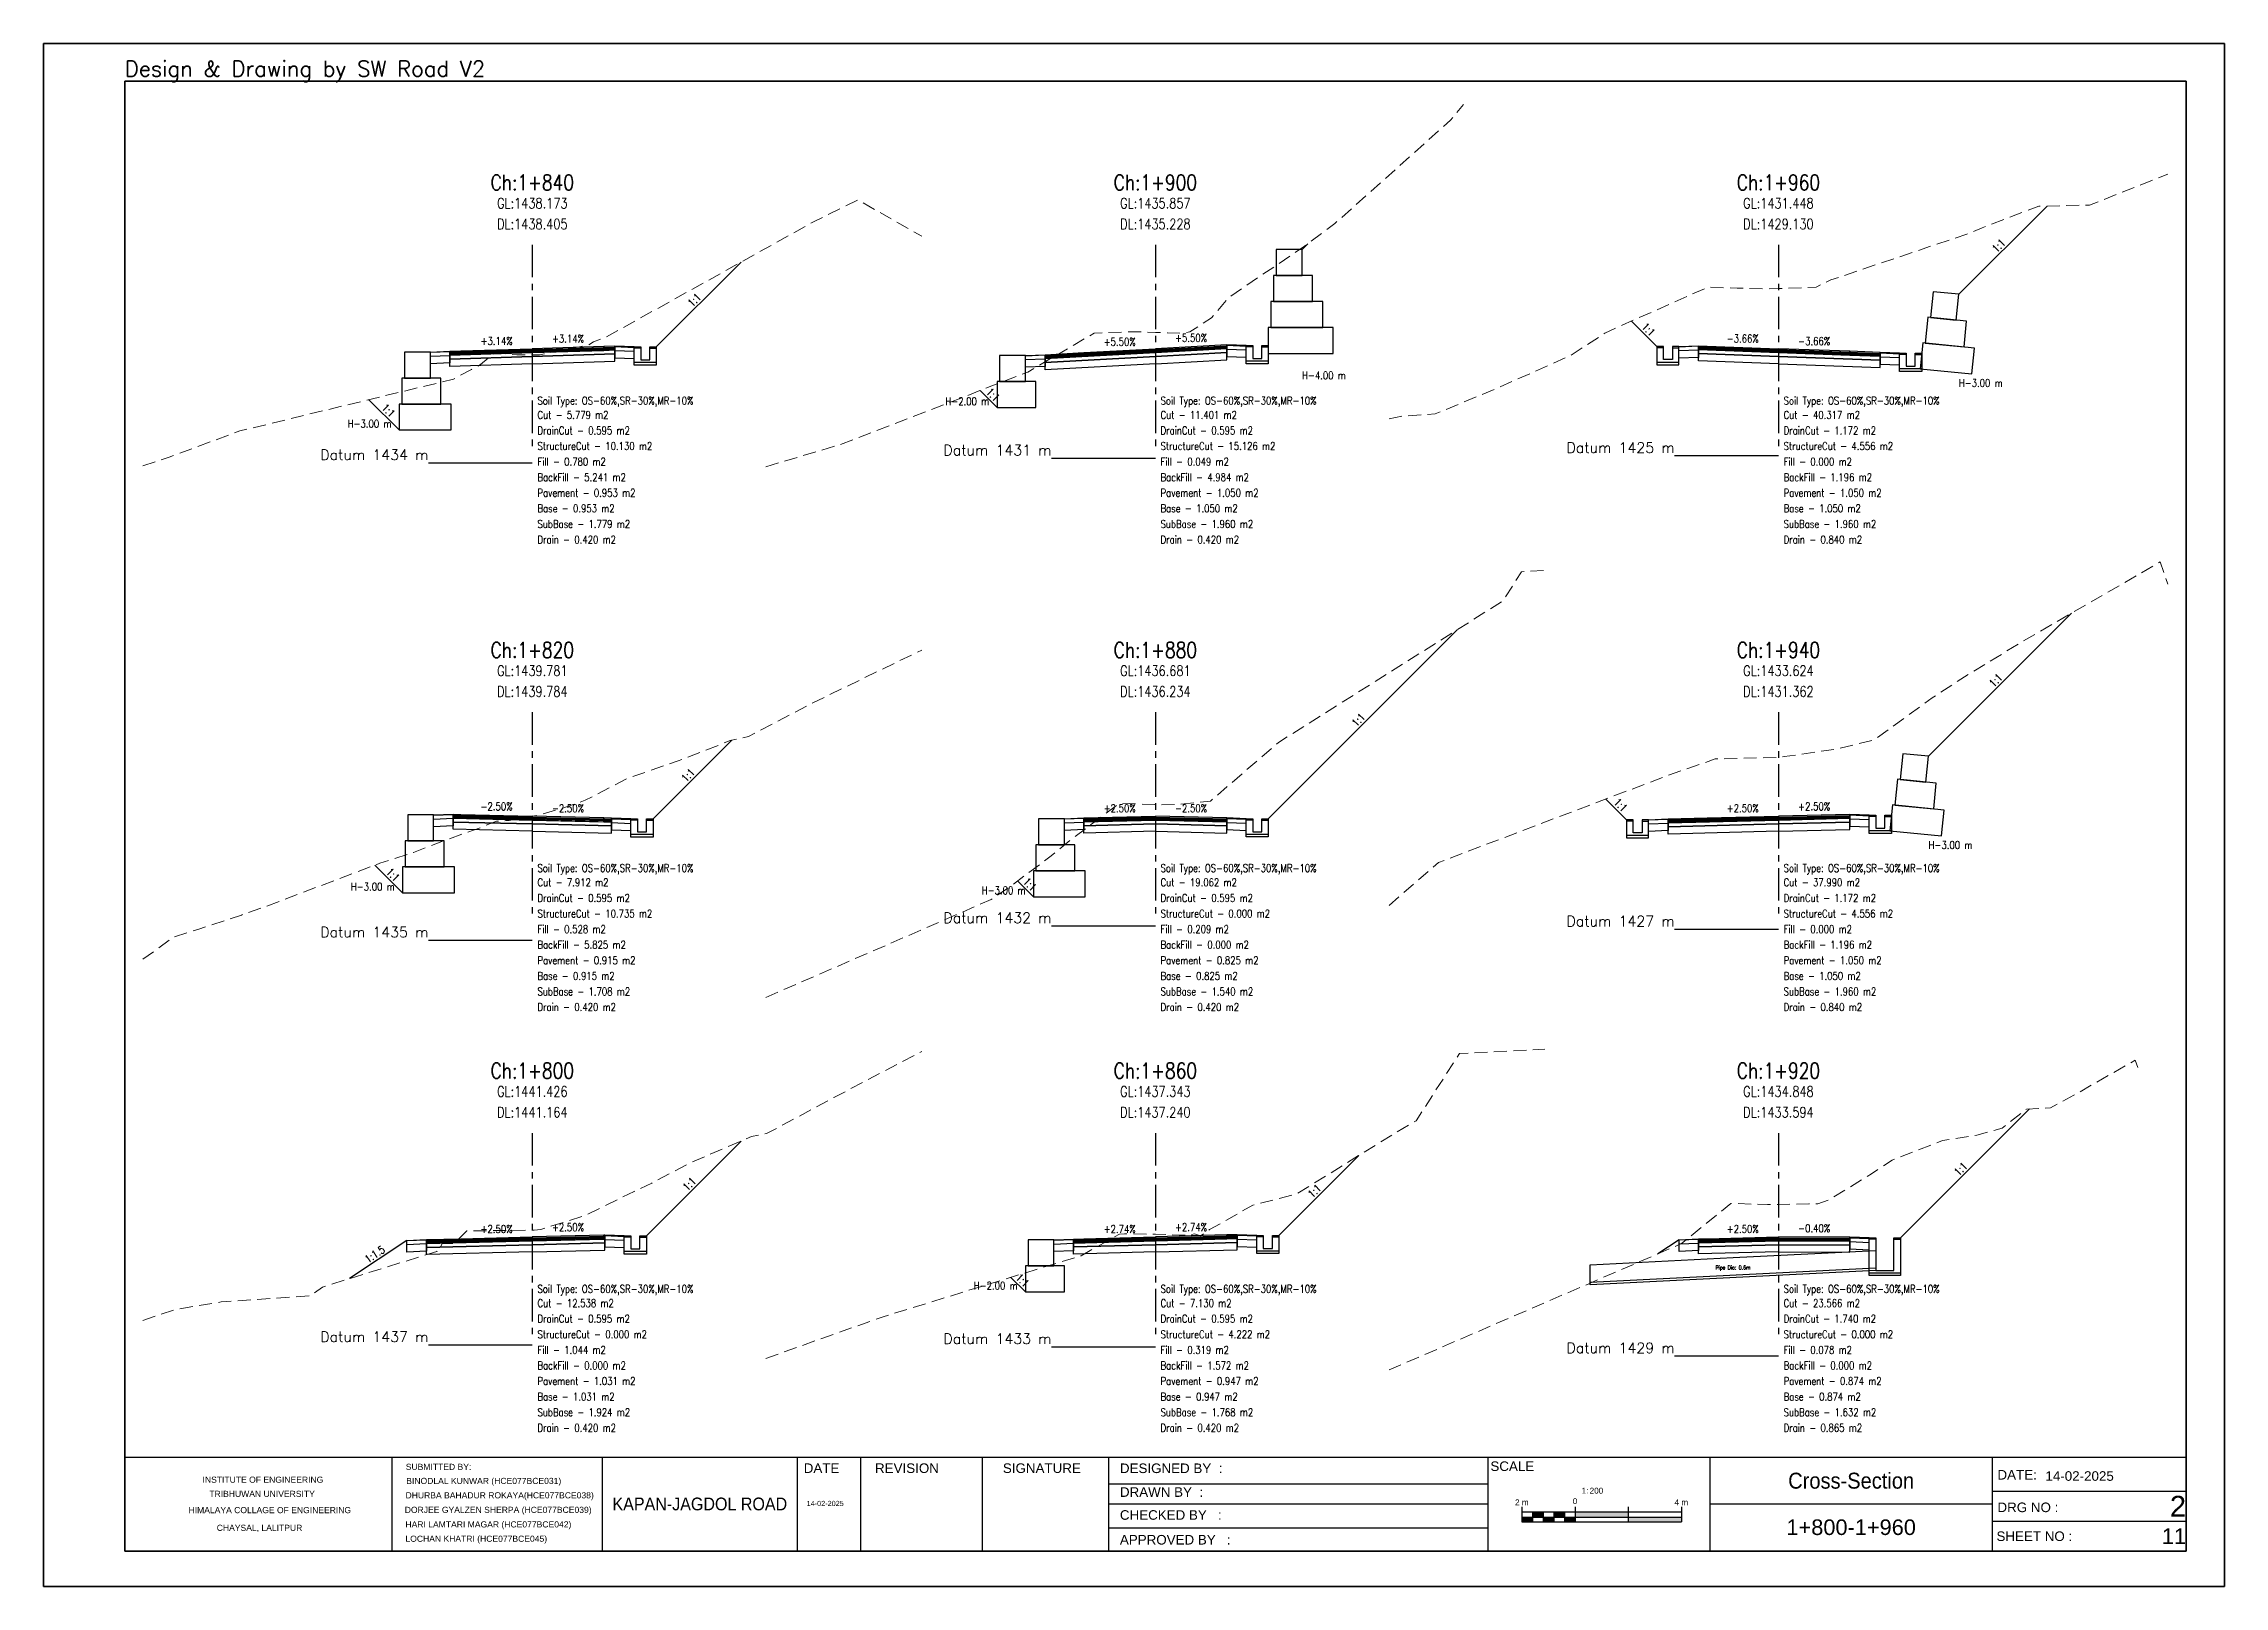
# Model space of a CAD drawing. Extents: x -19 to 1577, y -12 to 48.
# Drawn here: x 1061.2 to 1145.2, y -11.7 to 47.7 of the extents above; entities that cross this region are included whole.
import ezdxf
from ezdxf.enums import TextEntityAlignment as Align

# ---------------------------------------------------------------- set-up
doc = ezdxf.new("R2010")
doc.units = 0
doc.header["$MEASUREMENT"] = 0
doc.linetypes.add('Center', pattern=[2, 1.25, -0.25, 0.25, -0.25])
doc.linetypes.add('Dashed', pattern=[0.75, 0.5, -0.25])
for name, color, linetype in [('BackFill-Area', 7, 'Continuous'), ('Base', 6, 'Continuous'), ('Base-Area', 7, 'Continuous'), ('Cut-Area', 7, 'Continuous'), ('CutFillLine', 4, 'Continuous'), ('Drain', 3, 'Continuous'), ('Drain-Area', 7, 'Continuous'), ('DrainCut-Area', 7, 'Continuous'), ('ExtraWideningLayers', 7, 'Continuous'), ('Fill-Area', 7, 'Continuous'), ('Frame', 7, 'Continuous'), ('GabionBreastWall', 6, 'Continuous'), ('GabionRetainingWall', 140, 'Continuous'), ('Height', 7, 'Continuous'), ('L_CF_Slope', 7, 'Continuous'), ('L_Slope', 7, 'Continuous'), ('Pavement-Area', 7, 'Continuous'), ('PavementLayers', 1, 'Continuous'), ('PipeCulvert', 6, 'Continuous'), ('R_CF_Slope', 7, 'Continuous'), ('R_Slope', 7, 'Continuous'), ('Shoulder', 2, 'Continuous'), ('Soil Type', 7, 'Continuous'), ('StructureCut-Area', 7, 'Continuous'), ('SubBase', 7, 'Continuous'), ('SubBase-Area', 7, 'Continuous')]:
    doc.layers.add(name, color=color, linetype=linetype)
for name, color, linetype, lineweight in [('CenterLine', 5, 'Center', 25), ('ChainageTxt', 7, 'Continuous', 25), ('DatumLabel', 1, 'Continuous', 25), ('DLTxt', 1, 'Continuous', 25), ('GL', 104, 'Dashed', 18), ('GLTxt', 3, 'Continuous', 25)]:
    doc.layers.add(name, color=color, linetype=linetype, lineweight=lineweight)
doc.styles.add('ARIAL', font='arial.ttf')
doc.styles.get("Standard").update_dxf_attribs({"font": 'simplex.shx'})

msp = doc.modelspace()

# ---------------------------------------------------------------- texts
msp.add_text('Design & Drawing by SW Road V2', height=0.6).set_placement((1064.3, 46.3), align=Align.BOTTOM_LEFT)
at = {"layer": 'BackFill-Area', "width": 0.8}
for s, p in [('BackFill - 5.241 m2', (1080.2, 31.2)), ('BackFill - 4.984 m2', (1104.2, 31.2)), ('BackFill - 1.196 m2', (1128.2, 31.2)), ('BackFill - 5.825 m2', (1080.2, 13.2)), ('BackFill - 0.000 m2', (1104.2, 13.2)), ('BackFill - 1.196 m2', (1128.2, 13.2)), ('BackFill - 0.000 m2', (1080.2, -3)), ('BackFill - 1.572 m2', (1104.2, -3)), ('BackFill - 0.000 m2', (1128.2, -3))]:
    msp.add_text(s, height=0.3, dxfattribs=at).set_placement(p, align=Align.TOP_LEFT)
at = {"layer": 'Base-Area', "width": 0.8}
for s, p in [('Base - 0.953 m2', (1080.2, 30)), ('Base - 1.050 m2', (1104.2, 30)), ('Base - 1.050 m2', (1128.2, 30)), ('Base - 0.915 m2', (1080.2, 12)), ('Base - 0.825 m2', (1104.2, 12)), ('Base - 1.050 m2', (1128.2, 12)), ('Base - 1.031 m2', (1080.2, -4.2)), ('Base - 0.947 m2', (1104.2, -4.2)), ('Base - 0.874 m2', (1128.2, -4.2))]:
    msp.add_text(s, height=0.3, dxfattribs=at).set_placement(p, align=Align.TOP_LEFT)
at = {"layer": 'ChainageTxt', "width": 0.8}
for s, p in [('Ch:1+840', (1080, 42.4)), ('Ch:1+900', (1104, 42.4)), ('Ch:1+960', (1128, 42.4)), ('Ch:1+820', (1080, 24.4)), ('Ch:1+880', (1104, 24.4)), ('Ch:1+940', (1128, 24.4)), ('Ch:1+800', (1080, 8.2)), ('Ch:1+860', (1104, 8.2)), ('Ch:1+920', (1128, 8.2))]:
    msp.add_text(s, height=0.6, dxfattribs=at).set_placement(p, align=Align.MIDDLE_CENTER)
at = {"layer": 'Cut-Area', "width": 0.8}
for s, p in [('Cut - 5.779 m2', (1080.2, 33.6)), ('Cut - 11.401 m2', (1104.2, 33.6)), ('Cut - 40.317 m2', (1128.2, 33.6)), ('Cut - 7.912 m2', (1080.2, 15.6)), ('Cut - 19.062 m2', (1104.2, 15.6)), ('Cut - 37.990 m2', (1128.2, 15.6)), ('Cut - 12.538 m2', (1080.2, -0.6)), ('Cut - 7.130 m2', (1104.2, -0.6)), ('Cut - 23.566 m2', (1128.2, -0.6))]:
    msp.add_text(s, height=0.3, dxfattribs=at).set_placement(p, align=Align.TOP_LEFT)
at = {"layer": 'DatumLabel'}
for s, p in [('Datum 1434 m', (1076, 31.595)), ('Datum 1431 m', (1100, 31.772)), ('Datum 1425 m', (1124, 31.87)), ('Datum 1432 m', (1100, 13.766)), ('Datum 1435 m', (1076, 13.216)), ('Datum 1427 m', (1124, 13.638)), ('Datum 1437 m', (1076, -2.364)), ('Datum 1433 m', (1100, -2.44)), ('Datum 1429 m', (1124, -2.794))]:
    msp.add_text(s, height=0.4, dxfattribs=at).set_placement(p, align=Align.BOTTOM_RIGHT)
at = {"layer": 'DLTxt', "width": 0.8}
for s, p in [('DL:1438.405', (1080, 40.8)), ('DL:1435.228', (1104, 40.8)), ('DL:1429.130', (1128, 40.8)), ('DL:1439.784', (1080, 22.8)), ('DL:1436.234', (1104, 22.8)), ('DL:1431.362', (1128, 22.8)), ('DL:1441.164', (1080, 6.6)), ('DL:1437.240', (1104, 6.6)), ('DL:1433.594', (1128, 6.6))]:
    msp.add_text(s, height=0.4, dxfattribs=at).set_placement(p, align=Align.MIDDLE_CENTER)
at = {"layer": 'Drain-Area', "width": 0.8}
for s, p in [('Drain - 0.420 m2', (1080.2, 28.8)), ('Drain - 0.420 m2', (1104.2, 28.8)), ('Drain - 0.840 m2', (1128.2, 28.8)), ('Drain - 0.420 m2', (1080.2, 10.8)), ('Drain - 0.420 m2', (1104.2, 10.8)), ('Drain - 0.840 m2', (1128.2, 10.8)), ('Drain - 0.420 m2', (1080.2, -5.4)), ('Drain - 0.420 m2', (1104.2, -5.4)), ('Drain - 0.865 m2', (1128.2, -5.4))]:
    msp.add_text(s, height=0.3, dxfattribs=at).set_placement(p, align=Align.TOP_LEFT)
at = {"layer": 'DrainCut-Area', "width": 0.8}
for s, p in [('DrainCut - 0.595 m2', (1080.2, 33)), ('DrainCut - 0.595 m2', (1104.2, 33)), ('DrainCut - 1.172 m2', (1128.2, 33)), ('DrainCut - 0.595 m2', (1080.2, 15)), ('DrainCut - 0.595 m2', (1104.2, 15)), ('DrainCut - 1.172 m2', (1128.2, 15)), ('DrainCut - 0.595 m2', (1080.2, -1.2)), ('DrainCut - 0.595 m2', (1104.2, -1.2)), ('DrainCut - 1.740 m2', (1128.2, -1.2))]:
    msp.add_text(s, height=0.3, dxfattribs=at).set_placement(p, align=Align.TOP_LEFT)
at = {"layer": 'Fill-Area', "width": 0.8}
for s, p in [('Fill - 0.780 m2', (1080.2, 31.8)), ('Fill - 0.049 m2', (1104.2, 31.8)), ('Fill - 0.000 m2', (1128.2, 31.8)), ('Fill - 0.528 m2', (1080.2, 13.8)), ('Fill - 0.209 m2', (1104.2, 13.8)), ('Fill - 0.000 m2', (1128.2, 13.8)), ('Fill - 1.044 m2', (1080.2, -2.4)), ('Fill - 0.319 m2', (1104.2, -2.4)), ('Fill - 0.078 m2', (1128.2, -2.4))]:
    msp.add_text(s, height=0.3, dxfattribs=at).set_placement(p, align=Align.TOP_LEFT)
at = {"layer": 'GLTxt', "width": 0.8}
for s, p in [('GL:1438.173', (1080, 41.6)), ('GL:1435.857', (1104, 41.6)), ('GL:1431.448', (1128, 41.6)), ('GL:1439.781', (1080, 23.6)), ('GL:1436.681', (1104, 23.6)), ('GL:1433.624', (1128, 23.6)), ('GL:1441.426', (1080, 7.4)), ('GL:1437.343', (1104, 7.4)), ('GL:1434.848', (1128, 7.4))]:
    msp.add_text(s, height=0.4, dxfattribs=at).set_placement(p, align=Align.MIDDLE_CENTER)
at = {"layer": 'Height', "width": 0.8}
for s, p in [('H-4.00 m', (1109.65, 35.121)), ('H-3.00 m', (1134.95, 34.827)), ('H-3.00 m', (1133.783, 17.039))]:
    msp.add_text(s, height=0.3, dxfattribs=at).set_placement(p, align=Align.TOP_LEFT)
for s, p in [('H-2.00 m', (1097.6, 33.736)), ('H-3.00 m', (1074.574, 32.87)), ('H-3.00 m', (1074.7, 15.046)), ('H-3.00 m', (1099, 14.901)), ('H-2.00 m', (1098.694, -0.317))]:
    msp.add_text(s, height=0.3, dxfattribs=at).set_placement(p, align=Align.BOTTOM_RIGHT)
at = {"layer": 'L_CF_Slope', "width": 0.8}
for s, rotation, p in [('1:1', 315, (1122.827, 36.572)), ('1:1', 315, (1074.29, 33.454)), ('1:1', 315, (1097.574, 34.062)), ('1:1', 315, (1121.751, 18.263)), ('1:1', 315, (1074.467, 15.579)), ('1:1', 315, (1098.997, 15.205)), ('1:1.5', 33.69007, (1074.067, 0.932)), ('1:1', 315, (1098.714, -0.037))]:
    msp.add_text(s, height=0.3, rotation=rotation, dxfattribs=at).set_placement(p, align=Align.BOTTOM_CENTER)
at = {"layer": 'L_Slope', "width": 0.8}
for s, p in [('+3.14%', (1078.625, 36.057)), ('+5.50%', (1102.625, 36.024)), ('-3.66%', (1126.625, 36.15)), ('-2.50%', (1078.625, 18.134)), ('+2.50%', (1102.625, 18.066)), ('+2.50%', (1126.625, 18.066)), ('+2.50%', (1078.625, 1.866)), ('+2.74%', (1102.625, 1.862)), ('+2.50%', (1126.625, 1.866))]:
    msp.add_text(s, height=0.3, dxfattribs=at).set_placement(p, align=Align.BOTTOM_CENTER)
at = {"layer": 'Pavement-Area', "width": 0.8}
for s, p in [('Pavement - 0.953 m2', (1080.2, 30.6)), ('Pavement - 1.050 m2', (1104.2, 30.6)), ('Pavement - 1.050 m2', (1128.2, 30.6)), ('Pavement - 0.915 m2', (1080.2, 12.6)), ('Pavement - 0.825 m2', (1104.2, 12.6)), ('Pavement - 1.050 m2', (1128.2, 12.6)), ('Pavement - 1.031 m2', (1080.2, -3.6)), ('Pavement - 0.947 m2', (1104.2, -3.6)), ('Pavement - 0.874 m2', (1128.2, -3.6))]:
    msp.add_text(s, height=0.3, dxfattribs=at).set_placement(p, align=Align.TOP_LEFT)
at = {"layer": 'PipeCulvert', "width": 0.8}
msp.add_text('Pipe Dia: 0.6m', height=0.15, dxfattribs=at).set_placement((1126.25, 0.619), align=Align.MIDDLE_CENTER)
at = {"layer": 'R_CF_Slope', "width": 0.8}
for p in [(1136.649, 39.795), (1086.41, 37.704), (1136.538, 23.063), (1111.99, 21.541), (1086.165, 19.409), (1135.186, 4.245), (1086.218, 3.665), (1110.297, 3.397)]:
    msp.add_text('1:1', height=0.3, rotation=45, dxfattribs=at).set_placement(p, align=Align.BOTTOM_CENTER)
at = {"layer": 'R_Slope', "width": 0.8}
for s, p in [('+3.14%', (1081.375, 36.143)), ('+5.50%', (1105.375, 36.176)), ('-3.66%', (1129.375, 36.05)), ('+2.50%', (1129.375, 18.134)), ('-2.50%', (1081.375, 18.066)), ('-2.50%', (1105.375, 18.066)), ('+2.50%', (1081.375, 1.934)), ('+2.74%', (1105.375, 1.938)), ('-0.40%', (1129.375, 1.894))]:
    msp.add_text(s, height=0.3, dxfattribs=at).set_placement(p, align=Align.BOTTOM_CENTER)
at = {"layer": 'Soil Type', "width": 0.8}
for p in [(1080.2, 34), (1104.2, 34), (1128.2, 34), (1080.2, 16), (1104.2, 16), (1128.2, 16), (1080.2, -0.2), (1104.2, -0.2), (1128.2, -0.2)]:
    msp.add_text('Soil Type: OS-60%,SR-30%,MR-10%', height=0.3, dxfattribs=at).set_placement(p, align=Align.MIDDLE_LEFT)
at = {"layer": 'StructureCut-Area', "width": 0.8}
for s, p in [('StructureCut - 10.130 m2', (1080.2, 32.4)), ('StructureCut - 15.126 m2', (1104.2, 32.4)), ('StructureCut - 4.556 m2', (1128.2, 32.4)), ('StructureCut - 10.735 m2', (1080.2, 14.4)), ('StructureCut - 0.000 m2', (1104.2, 14.4)), ('StructureCut - 4.556 m2', (1128.2, 14.4)), ('StructureCut - 0.000 m2', (1080.2, -1.8)), ('StructureCut - 4.222 m2', (1104.2, -1.8)), ('StructureCut - 0.000 m2', (1128.2, -1.8))]:
    msp.add_text(s, height=0.3, dxfattribs=at).set_placement(p, align=Align.TOP_LEFT)
at = {"layer": 'SubBase-Area', "width": 0.8}
for s, p in [('SubBase - 1.779 m2', (1080.2, 29.4)), ('SubBase - 1.960 m2', (1104.2, 29.4)), ('SubBase - 1.960 m2', (1128.2, 29.4)), ('SubBase - 1.708 m2', (1080.2, 11.4)), ('SubBase - 1.540 m2', (1104.2, 11.4)), ('SubBase - 1.960 m2', (1128.2, 11.4)), ('SubBase - 1.924 m2', (1080.2, -4.8)), ('SubBase - 1.768 m2', (1104.2, -4.8)), ('SubBase - 1.632 m2', (1128.2, -4.8))]:
    msp.add_text(s, height=0.3, dxfattribs=at).set_placement(p, align=Align.TOP_LEFT)

# ---------------------------------------------------------------- blocks, each defined once
blk = doc.blocks.new('SheetA3-1')
at = {"layer": 'Frame', "color": 6, "linetype": 'Continuous', "lineweight": 35}
for p, q in [((397, 0), (0, 0)), ((0, 0), (0, -283)), ((397, -283), (397, 0)), ((0, -283), (397, -283))]:
    blk.add_line(p, q, dxfattribs=at)
at = {"layer": 'Frame', "linetype": 'Continuous', "lineweight": 30}
for p, q in [((397, -264.94), (0, -264.94)), ((51.51, -282.86), (51.51, -264.94)), ((91.94, -264.94), (91.94, -282.86)), ((129.6, -282.86), (129.6, -264.94)), ((141.75, -282.86), (141.75, -264.94)), ((165.2, -282.86), (165.2, -264.94)), ((189.51, -282.86), (189.51, -264.94)), ((262.53, -264.94), (262.53, -282.86)), ((305.32, -282.86), (305.32, -264.94)), ((359.69, -264.94), (359.69, -282.86)), ((189.51, -270.06), (262.53, -270.06)), ((359.69, -271.47), (397, -271.47)), ((189.51, -273.9), (262.53, -273.9)), ((305.32, -273.9), (359.69, -273.9)), ((189.51, -278.48), (262.53, -278.48)), ((359.69, -277.21), (397, -277.21))]:
    blk.add_line(p, q, dxfattribs=at)
at = {"layer": 'Frame', "color": 7, "linetype": 'Continuous'}
for p, q in [((269.08, -274.49), (269.08, -277.35)), ((299.8, -275.51), (269.08, -275.51)), ((269.08, -276.43), (299.8, -276.43)), ((271.13, -275.51), (271.13, -277.35)), ((273.18, -275.51), (273.18, -277.35)), ((275.23, -275.51), (275.23, -277.35)), ((277.28, -275.51), (277.28, -277.35)), ((279.32, -274.49), (279.32, -277.35)), ((289.56, -274.49), (289.56, -277.35)), ((299.8, -274.49), (299.8, -277.35)), ((269.08, -277.35), (299.8, -277.35))]:
    blk.add_line(p, q, dxfattribs=at)
at = {"layer": 'Frame', "color": 6, "linetype": 'Continuous', "lineweight": 35}
blk.add_lwpolyline([(-15.62, -289.77), (404.38, -289.77), (404.38, 7.23), (-15.62, 7.23)], close=True, dxfattribs=at)
at = {"layer": 'Frame', "color": 7, "linetype": 'Continuous'}
for points in [[(269.08, -276.43), (269.08, -277.35), (271.13, -276.43), (271.13, -277.35)], [(271.13, -275.51), (271.13, -276.43), (273.18, -275.51), (273.18, -276.43)], [(273.18, -276.43), (273.18, -277.35), (275.23, -276.43), (275.23, -277.35)], [(275.23, -276.43), (275.23, -275.51), (277.28, -276.43), (277.28, -275.51)], [(277.28, -276.43), (277.28, -277.35), (279.32, -276.43), (279.32, -277.35)], [(279.32, -276.43), (279.32, -275.51), (289.56, -276.43), (289.56, -275.51)], [(289.56, -276.43), (289.56, -277.35), (299.8, -276.43), (299.8, -277.35)]]:
    blk.add_solid(points, dxfattribs=at)
at = {"color": 1, "style": 'ARIAL'}
for tag, height, p in [('DWGNUM', 4, (397, -274.34)), ('SHEETNUM', 3, (397, -280.11))]:
    blk.add_attdef(tag, text='', height=height, dxfattribs=at).set_placement(p, align=Align.MIDDLE_RIGHT)
at = {"style": 'ARIAL'}
blk.add_attdef('CHRANGE', text='', height=3, dxfattribs=at).set_placement((332.51, -278.38), align=Align.MIDDLE_CENTER)
at = {"layer": 'Frame', "linetype": 'Continuous', "style": 'ARIAL'}
for s, height, p in [('INSTITUTE OF ENGINEERING', 1.1795, (26.62, -269.82)), ('SCALE ', 1.843, (267.6, -267.56))]:
    blk.add_text(s, height=height, dxfattribs=at).set_placement(p, align=Align.CENTER)
for s, height, p in [('SUBMITTED BY:', 1.1795, (54.13, -267.35)), ('DATE', 1.843, (130.78, -267.94)), ('REVISION', 1.843, (144.51, -267.94)), ('SIGNATURE', 1.843, (169.13, -267.94)), ('DESIGNED BY  :', 1.8429, (191.67, -267.96)), ('DHURBA BAHADUR ROKAYA(HCE077BCE038)', 1.1795, (54.09, -272.83)), ('BINODLAL KUNWAR (HCE077BCE031)', 1.1795, (54.23, -270.06)), ('DRAWN BY  :', 1.8429, (191.67, -272.54)), ('DORJEE GYALZEN SHERPA (HCE077BCE039)', 1.1795, (53.94, -275.63)), ('HARI LAMTARI MAGAR (HCE077BCE042)', 1.1795, (54.07, -278.43)), ('14-02-2025', 1, (131.34, -274.31)), ('CHECKED BY   :', 1.8429, (191.67, -276.95)), ('LOCHAN KHATRI (HCE077BCE045)', 1.1795, (54.07, -281.19)), ('APPROVED BY   :', 1.8429, (191.67, -281.72))]:
    blk.add_text(s, height=height, dxfattribs=at).set_placement(p)
at = {"layer": 'Frame', "color": 7, "linetype": 'Continuous', "style": 'ARIAL'}
for s, height, p in [('DATE:', 1.843, (360.68, -269.21)), ('14-02-2025', 1.843, (369.92, -269.45)), ('DRG NO : ', 1.843, (360.68, -275.48)), ('SHEET NO : ', 1.8429, (360.49, -281.04))]:
    blk.add_text(s, height=height, dxfattribs=at).set_placement(p)
at = {"layer": 'Frame', "linetype": 'Continuous', "style": 'ARIAL'}
for s, p in [('TRIBHUWAN UNIVERSITY', (26.46, -271.96)), ('HIMALAYA COLLAGE OF ENGINEERING', (27.95, -275.09)), ('CHAYSAL, LALITPUR', (25.97, -278.6))]:
    blk.add_text(s, height=1.1795, dxfattribs=at).set_placement(p, align=Align.MIDDLE)
at = {"layer": 'Frame', "color": 7, "linetype": 'Continuous', "style": 'ARIAL'}
for s, height, p in [('0', 1.13, (279.32, -273.93)), ('1: ', 1.126, (281.48, -271.89))]:
    blk.add_text(s, height=height, dxfattribs=at).set_placement(p, align=Align.CENTER)
at = {"layer": 'Frame', "linetype": 'Continuous', "lineweight": 30, "style": 'ARIAL', "width": 0.9}
for tag, height, p in [('DWGNAME', 3.07, (332.51, -269.42)), ('KAPAN-JAGDOLROAD', 2.46, (110.77, -273.9))]:
    blk.add_attdef(tag, text='', height=height, dxfattribs=at).set_placement(p, align=Align.MIDDLE_CENTER)
at = {"layer": 'Frame', "color": 7, "linetype": 'Continuous', "style": 'ARIAL'}
blk.add_attdef('HSCALE', (282.14, -271.91), '', height=1.13, dxfattribs=at)
for tag, p in [('V1', (269.08, -274.49)), ('V2', (299.8, -274.49))]:
    blk.add_attdef(tag, text='', height=1.13, dxfattribs=at).set_placement(p, align=Align.BOTTOM_CENTER)

# ---------------------------------------------------------------- linework, layer by layer
at = {"layer": 'Base'}
for points in [[(1080, 35.85), (1080, 35.7), (1076.824, 35.6), (1076.824, 35.6), (1076.824, 35.75), (1080, 35.85)], [(1080, 35.85), (1080, 35.7), (1083.176, 35.8), (1083.176, 35.8), (1083.176, 35.95), (1080, 35.85)], [(1104, 35.85), (1104, 35.7), (1099.75, 35.466), (1099.75, 35.466), (1099.75, 35.616), (1104, 35.85)], [(1104, 35.85), (1104, 35.7), (1106.75, 35.851), (1106.75, 35.851), (1106.75, 36.001), (1104, 35.85)], [(1128, 35.85), (1128, 35.7), (1124.917, 35.813), (1124.917, 35.813), (1124.917, 35.963), (1128, 35.85)], [(1128, 35.85), (1128, 35.7), (1131.917, 35.557), (1131.917, 35.557), (1131.917, 35.707), (1128, 35.85)], [(1080, 17.85), (1080, 17.7), (1076.95, 17.776), (1076.95, 17.776), (1076.95, 17.926), (1080, 17.85)], [(1080, 17.85), (1080, 17.7), (1083.05, 17.624), (1083.05, 17.624), (1083.05, 17.774), (1080, 17.85)], [(1104, 17.85), (1104, 17.7), (1101.25, 17.631), (1101.25, 17.631), (1101.25, 17.781), (1104, 17.85)], [(1104, 17.85), (1104, 17.7), (1106.75, 17.631), (1106.75, 17.631), (1106.75, 17.781), (1104, 17.85)], [(1128, 17.85), (1128, 17.7), (1123.75, 17.594), (1123.75, 17.594), (1123.75, 17.744), (1128, 17.85)], [(1128, 17.85), (1128, 17.7), (1130.75, 17.769), (1130.75, 17.769), (1130.75, 17.919), (1128, 17.85)], [(1080, 1.65), (1080, 1.5), (1082.793, 1.57), (1082.793, 1.57), (1082.793, 1.72), (1080, 1.65)], [(1104, 1.65), (1104, 1.5), (1107.156, 1.587), (1107.156, 1.587), (1107.156, 1.737), (1104, 1.65)], [(1080, 1.65), (1080, 1.5), (1075.921, 1.398), (1075.921, 1.398), (1075.921, 1.548), (1080, 1.65)], [(1104, 1.65), (1104, 1.5), (1100.844, 1.413), (1100.844, 1.413), (1100.844, 1.563), (1104, 1.65)], [(1128, 1.65), (1128, 1.5), (1124.921, 1.423), (1124.921, 1.423), (1124.921, 1.573), (1128, 1.65)], [(1128, 1.65), (1128, 1.5), (1130.75, 1.489), (1130.75, 1.489), (1130.75, 1.639), (1128, 1.65)]]:
    msp.add_lwpolyline(points, dxfattribs=at)
at = {"layer": 'CenterLine'}
for p, q in [((1080, 40), (1080, 32)), ((1104, 40), (1104, 32)), ((1128, 40), (1128, 32)), ((1080, 22), (1080, 14)), ((1104, 22), (1104, 14)), ((1128, 22), (1128, 14)), ((1080, 5.8), (1080, -2.2)), ((1104, 5.8), (1104, -2.2)), ((1128, 5.8), (1128, -2.2))]:
    msp.add_line(p, q, dxfattribs=at)
at = {"layer": 'CutFillLine'}
for points in [[(1134.95, 38.095), (1138.348, 41.494)], [(1109.65, 39.821), (1109.872, 40.043)], [(1084.776, 36.07), (1088.044, 39.337)], [(1123.317, 36.083), (1122.338, 37.062)], [(1074.874, 32.87), (1073.706, 34.037)], [(1097.9, 33.736), (1097.248, 34.388)], [(1133.783, 20.307), (1139.294, 25.818)], [(1108.35, 17.901), (1115.629, 25.181)], [(1084.65, 17.894), (1087.68, 20.924)], [(1122.15, 17.864), (1121.352, 18.661)], [(1075, 15.046), (1073.935, 16.112)], [(1099.3, 14.901), (1098.693, 15.508)], [(1132.7, 1.759), (1137.671, 6.73)], [(1084.393, 1.84), (1088.044, 5.491)], [(1108.756, 1.857), (1111.837, 4.937)], [(1124.171, 1.693), (1123.357, 1.15)], [(1075.171, 1.668), (1072.964, 0.197)], [(1098.994, -0.317), (1098.434, 0.243)]]:
    msp.add_lwpolyline(points, dxfattribs=at)
at = {"layer": 'DatumLabel'}
for p, q in [((1080, 31.595), (1076, 31.595)), ((1104, 31.772), (1100, 31.772)), ((1128, 31.87), (1124, 31.87)), ((1104, 13.766), (1100, 13.766)), ((1128, 13.638), (1124, 13.638)), ((1080, 13.216), (1076, 13.216)), ((1080, -2.364), (1076, -2.364)), ((1104, -2.44), (1100, -2.44)), ((1128, -2.794), (1124, -2.794))]:
    msp.add_line(p, q, dxfattribs=at)
at = {"layer": 'Drain'}
for points in [[(1107.5, 36.121), (1107.75, 36.121), (1107.75, 36.071), (1107.75, 35.621), (1108.1, 35.621), (1108.1, 36.071), (1108.1, 36.121), (1108.35, 36.121), (1108.35, 36.071), (1108.35, 35.621), (1108.35, 35.521), (1108.35, 35.421), (1107.5, 35.421), (1107.5, 35.521), (1107.5, 35.621), (1107.5, 36.071), (1107.5, 36.121)], [(1083.926, 36.07), (1084.176, 36.07), (1084.176, 36.02), (1084.176, 35.57), (1084.526, 35.57), (1084.526, 36.02), (1084.526, 36.07), (1084.776, 36.07), (1084.776, 36.02), (1084.776, 35.57), (1084.776, 35.47), (1084.776, 35.37), (1083.926, 35.37), (1083.926, 35.47), (1083.926, 35.57), (1083.926, 36.02), (1083.926, 36.07)], [(1084.176, 36.02), (1083.926, 36.02)], [(1084.776, 35.47), (1083.926, 35.47)], [(1084.526, 36.02), (1084.776, 36.02)], [(1107.75, 36.071), (1107.5, 36.071)], [(1108.35, 35.521), (1107.5, 35.521)], [(1108.1, 36.071), (1108.35, 36.071)], [(1124.167, 36.083), (1123.917, 36.083), (1123.917, 36.033), (1123.917, 35.583), (1123.567, 35.583), (1123.567, 36.033), (1123.567, 36.083), (1123.317, 36.083), (1123.317, 36.033), (1123.317, 35.583), (1123.317, 35.483), (1123.317, 35.383), (1124.167, 35.383), (1124.167, 35.483), (1124.167, 35.583), (1124.167, 36.033), (1124.167, 36.083)], [(1123.567, 36.033), (1123.317, 36.033)], [(1123.317, 35.483), (1124.167, 35.483)], [(1123.917, 36.033), (1124.167, 36.033)], [(1132.667, 35.827), (1132.917, 35.827), (1132.917, 35.777), (1132.917, 35.327), (1133.267, 35.327), (1133.267, 35.777), (1133.267, 35.827), (1133.517, 35.827), (1133.517, 35.777), (1133.517, 35.327), (1133.517, 35.227), (1133.517, 35.127), (1132.667, 35.127), (1132.667, 35.227), (1132.667, 35.327), (1132.667, 35.777), (1132.667, 35.827)], [(1132.917, 35.777), (1132.667, 35.777)], [(1133.267, 35.777), (1133.517, 35.777)], [(1133.517, 35.227), (1132.667, 35.227)], [(1083.8, 17.894), (1084.05, 17.894), (1084.05, 17.844), (1084.05, 17.394), (1084.4, 17.394), (1084.4, 17.844), (1084.4, 17.894), (1084.65, 17.894), (1084.65, 17.844), (1084.65, 17.394), (1084.65, 17.294), (1084.65, 17.194), (1083.8, 17.194), (1083.8, 17.294), (1083.8, 17.394), (1083.8, 17.844), (1083.8, 17.894)], [(1084.05, 17.844), (1083.8, 17.844)], [(1084.4, 17.844), (1084.65, 17.844)], [(1107.5, 17.901), (1107.75, 17.901), (1107.75, 17.851), (1107.75, 17.401), (1108.1, 17.401), (1108.1, 17.851), (1108.1, 17.901), (1108.35, 17.901), (1108.35, 17.851), (1108.35, 17.401), (1108.35, 17.301), (1108.35, 17.201), (1107.5, 17.201), (1107.5, 17.301), (1107.5, 17.401), (1107.5, 17.851), (1107.5, 17.901)], [(1107.75, 17.851), (1107.5, 17.851)], [(1108.1, 17.851), (1108.35, 17.851)], [(1123, 17.864), (1122.75, 17.864), (1122.75, 17.814), (1122.75, 17.364), (1122.4, 17.364), (1122.4, 17.814), (1122.4, 17.864), (1122.15, 17.864), (1122.15, 17.814), (1122.15, 17.364), (1122.15, 17.264), (1122.15, 17.164), (1123, 17.164), (1123, 17.264), (1123, 17.364), (1123, 17.814), (1123, 17.864)], [(1122.4, 17.814), (1122.15, 17.814)], [(1122.75, 17.814), (1123, 17.814)], [(1131.5, 18.039), (1131.75, 18.039), (1131.75, 17.989), (1131.75, 17.539), (1132.1, 17.539), (1132.1, 17.989), (1132.1, 18.039), (1132.35, 18.039), (1132.35, 17.989), (1132.35, 17.539), (1132.35, 17.439), (1132.35, 17.339), (1131.5, 17.339), (1131.5, 17.439), (1131.5, 17.539), (1131.5, 17.989), (1131.5, 18.039)], [(1131.75, 17.989), (1131.5, 17.989)], [(1132.1, 17.989), (1132.35, 17.989)], [(1084.65, 17.294), (1083.8, 17.294)], [(1108.35, 17.301), (1107.5, 17.301)], [(1122.15, 17.264), (1123, 17.264)], [(1132.35, 17.439), (1131.5, 17.439)], [(1083.543, 1.84), (1083.793, 1.84), (1083.793, 1.79), (1083.793, 1.34), (1084.143, 1.34), (1084.143, 1.79), (1084.143, 1.84), (1084.393, 1.84), (1084.393, 1.79), (1084.393, 1.34), (1084.393, 1.24), (1084.393, 1.14), (1083.543, 1.14), (1083.543, 1.24), (1083.543, 1.34), (1083.543, 1.79), (1083.543, 1.84)], [(1083.793, 1.79), (1083.543, 1.79)], [(1084.143, 1.79), (1084.393, 1.79)], [(1107.906, 1.857), (1108.156, 1.857), (1108.156, 1.807), (1108.156, 1.357), (1108.506, 1.357), (1108.506, 1.807), (1108.506, 1.857), (1108.756, 1.857), (1108.756, 1.807), (1108.756, 1.357), (1108.756, 1.257), (1108.756, 1.157), (1107.906, 1.157), (1107.906, 1.257), (1107.906, 1.357), (1107.906, 1.807), (1107.906, 1.857)], [(1108.156, 1.807), (1107.906, 1.807)], [(1108.506, 1.807), (1108.756, 1.807)], [(1131.5, 1.759), (1131.75, 1.759), (1131.75, 1.709), (1131.75, 0.509), (1132.45, 0.509), (1132.45, 1.709), (1132.45, 1.759), (1132.7, 1.759), (1132.7, 1.709), (1132.7, 0.509), (1132.7, 0.409), (1132.7, 0.309), (1131.5, 0.309), (1131.5, 0.409), (1131.5, 0.509), (1131.5, 1.709), (1131.5, 1.759)], [(1131.75, 1.709), (1131.5, 1.709)], [(1132.45, 1.709), (1132.7, 1.709)], [(1084.393, 1.24), (1083.543, 1.24)], [(1108.756, 1.257), (1107.906, 1.257)], [(1132.7, 0.409), (1131.5, 0.409)]]:
    msp.add_lwpolyline(points, dxfattribs=at)
at = {"layer": 'ExtraWideningLayers'}
for points in [[(1077.25, 35.914), (1077.25, 35.864), (1076.824, 35.85), (1076.824, 35.85), (1076.824, 35.9), (1077.25, 35.914)], [(1077.25, 35.864), (1077.25, 35.814), (1076.824, 35.8), (1076.824, 35.8), (1076.824, 35.85), (1077.25, 35.864)], [(1077.25, 35.814), (1077.25, 35.764), (1076.824, 35.75), (1076.824, 35.75), (1076.824, 35.8), (1077.25, 35.814)], [(1082.75, 36.086), (1082.75, 36.036), (1083.176, 36.05), (1083.176, 36.05), (1083.176, 36.1), (1082.75, 36.086)], [(1082.75, 36.036), (1082.75, 35.986), (1083.176, 36), (1083.176, 36), (1083.176, 36.05), (1082.75, 36.036)], [(1082.75, 35.986), (1082.75, 35.936), (1083.176, 35.95), (1083.176, 35.95), (1083.176, 36), (1082.75, 35.986)], [(1101.25, 35.849), (1101.25, 35.799), (1099.75, 35.716), (1099.75, 35.716), (1099.75, 35.766), (1101.25, 35.849)], [(1101.25, 35.799), (1101.25, 35.749), (1099.75, 35.666), (1099.75, 35.666), (1099.75, 35.716), (1101.25, 35.799)], [(1101.25, 35.749), (1101.25, 35.699), (1099.75, 35.616), (1099.75, 35.616), (1099.75, 35.666), (1101.25, 35.749)], [(1125.25, 36.101), (1125.25, 36.051), (1124.917, 36.063), (1124.917, 36.063), (1124.917, 36.113), (1125.25, 36.101)], [(1125.25, 36.051), (1125.25, 36.001), (1124.917, 36.013), (1124.917, 36.013), (1124.917, 36.063), (1125.25, 36.051)], [(1125.25, 36.001), (1125.25, 35.951), (1124.917, 35.963), (1124.917, 35.963), (1124.917, 36.013), (1125.25, 36.001)], [(1130.75, 35.899), (1130.75, 35.849), (1131.917, 35.807), (1131.917, 35.807), (1131.917, 35.857), (1130.75, 35.899)], [(1130.75, 35.849), (1130.75, 35.799), (1131.917, 35.757), (1131.917, 35.757), (1131.917, 35.807), (1130.75, 35.849)], [(1130.75, 35.799), (1130.75, 35.749), (1131.917, 35.707), (1131.917, 35.707), (1131.917, 35.757), (1130.75, 35.799)], [(1077.25, 18.069), (1077.25, 18.019), (1076.95, 18.026), (1076.95, 18.026), (1076.95, 18.076), (1077.25, 18.069)], [(1077.25, 18.019), (1077.25, 17.969), (1076.95, 17.976), (1076.95, 17.976), (1076.95, 18.026), (1077.25, 18.019)], [(1077.25, 17.969), (1077.25, 17.919), (1076.95, 17.926), (1076.95, 17.926), (1076.95, 17.976), (1077.25, 17.969)], [(1082.75, 17.931), (1082.75, 17.881), (1083.05, 17.874), (1083.05, 17.874), (1083.05, 17.924), (1082.75, 17.931)], [(1082.75, 17.881), (1082.75, 17.831), (1083.05, 17.824), (1083.05, 17.824), (1083.05, 17.874), (1082.75, 17.881)], [(1082.75, 17.831), (1082.75, 17.781), (1083.05, 17.774), (1083.05, 17.774), (1083.05, 17.824), (1082.75, 17.831)], [(1125.25, 17.931), (1125.25, 17.881), (1123.75, 17.844), (1123.75, 17.844), (1123.75, 17.894), (1125.25, 17.931)], [(1125.25, 17.881), (1125.25, 17.831), (1123.75, 17.794), (1123.75, 17.794), (1123.75, 17.844), (1125.25, 17.881)], [(1125.25, 17.831), (1125.25, 17.781), (1123.75, 17.744), (1123.75, 17.744), (1123.75, 17.794), (1125.25, 17.831)], [(1077.25, 1.731), (1077.25, 1.681), (1075.921, 1.648), (1075.921, 1.648), (1075.921, 1.698), (1077.25, 1.731)], [(1077.25, 1.681), (1077.25, 1.631), (1075.921, 1.598), (1075.921, 1.598), (1075.921, 1.648), (1077.25, 1.681)], [(1082.75, 1.869), (1082.75, 1.819), (1082.793, 1.82), (1082.793, 1.82), (1082.793, 1.87), (1082.75, 1.869)], [(1082.75, 1.819), (1082.75, 1.769), (1082.793, 1.77), (1082.793, 1.77), (1082.793, 1.82), (1082.75, 1.819)], [(1082.75, 1.769), (1082.75, 1.719), (1082.793, 1.72), (1082.793, 1.72), (1082.793, 1.77), (1082.75, 1.769)], [(1101.25, 1.725), (1101.25, 1.675), (1100.844, 1.663), (1100.844, 1.663), (1100.844, 1.713), (1101.25, 1.725)], [(1106.75, 1.875), (1106.75, 1.825), (1107.156, 1.837), (1107.156, 1.837), (1107.156, 1.887), (1106.75, 1.875)], [(1106.75, 1.825), (1106.75, 1.775), (1107.156, 1.787), (1107.156, 1.787), (1107.156, 1.837), (1106.75, 1.825)], [(1106.75, 1.775), (1106.75, 1.725), (1107.156, 1.737), (1107.156, 1.737), (1107.156, 1.787), (1106.75, 1.775)], [(1125.25, 1.731), (1125.25, 1.681), (1124.921, 1.673), (1124.921, 1.673), (1124.921, 1.723), (1125.25, 1.731)], [(1125.25, 1.681), (1125.25, 1.631), (1124.921, 1.623), (1124.921, 1.623), (1124.921, 1.673), (1125.25, 1.681)], [(1077.25, 1.631), (1077.25, 1.581), (1075.921, 1.548), (1075.921, 1.548), (1075.921, 1.598), (1077.25, 1.631)], [(1101.25, 1.675), (1101.25, 1.625), (1100.844, 1.613), (1100.844, 1.613), (1100.844, 1.663), (1101.25, 1.675)], [(1101.25, 1.625), (1101.25, 1.575), (1100.844, 1.563), (1100.844, 1.563), (1100.844, 1.613), (1101.25, 1.625)], [(1125.25, 1.631), (1125.25, 1.581), (1124.921, 1.573), (1124.921, 1.573), (1124.921, 1.623), (1125.25, 1.631)]]:
    msp.add_lwpolyline(points, dxfattribs=at)
at = {"layer": 'GabionBreastWall'}
for points in [[(1108.65, 38.821), (1109.65, 38.821), (1109.65, 39.821), (1108.65, 39.821), (1108.65, 38.821)], [(1108.55, 37.821), (1110.05, 37.821), (1110.05, 38.821), (1108.55, 38.821), (1108.55, 37.821)], [(1108.45, 36.821), (1110.45, 36.821), (1110.45, 37.821), (1108.45, 37.821), (1108.45, 36.821)], [(1133.855, 37.2), (1134.85, 37.1), (1134.95, 38.095), (1133.955, 38.195), (1133.855, 37.2)], [(1133.656, 36.215), (1135.149, 36.066), (1135.248, 37.061), (1133.756, 37.21), (1133.656, 36.215)], [(1108.35, 35.821), (1110.85, 35.821), (1110.85, 36.821), (1108.35, 36.821), (1108.35, 35.821)], [(1133.457, 35.23), (1135.447, 35.031), (1135.547, 36.026), (1133.557, 36.225), (1133.457, 35.23)], [(1132.688, 19.412), (1133.683, 19.312), (1133.783, 20.307), (1132.788, 20.407), (1132.688, 19.412)], [(1132.489, 18.427), (1133.982, 18.278), (1134.081, 19.273), (1132.589, 19.422), (1132.489, 18.427)], [(1132.29, 17.442), (1134.28, 17.243), (1134.38, 18.238), (1132.39, 18.437), (1132.29, 17.442)]]:
    msp.add_lwpolyline(points, dxfattribs=at)
at = {"layer": 'GabionRetainingWall'}
for points in [[(1076.074, 35.87), (1075.074, 35.87), (1075.074, 34.87), (1076.074, 34.87), (1076.074, 35.87)], [(1099, 35.736), (1098, 35.736), (1098, 34.736), (1099, 34.736), (1099, 35.736)], [(1076.474, 34.87), (1074.974, 34.87), (1074.974, 33.87), (1076.474, 33.87), (1076.474, 34.87)], [(1099.4, 34.736), (1097.9, 34.736), (1097.9, 33.736), (1099.4, 33.736), (1099.4, 34.736)], [(1076.874, 33.87), (1074.874, 33.87), (1074.874, 32.87), (1076.874, 32.87), (1076.874, 33.87)], [(1076.2, 18.046), (1075.2, 18.046), (1075.2, 17.046), (1076.2, 17.046), (1076.2, 18.046)], [(1100.5, 17.901), (1099.5, 17.901), (1099.5, 16.901), (1100.5, 16.901), (1100.5, 17.901)], [(1076.6, 17.046), (1075.1, 17.046), (1075.1, 16.046), (1076.6, 16.046), (1076.6, 17.046)], [(1100.9, 16.901), (1099.4, 16.901), (1099.4, 15.901), (1100.9, 15.901), (1100.9, 16.901)], [(1077, 16.046), (1075, 16.046), (1075, 15.046), (1077, 15.046), (1077, 16.046)], [(1101.3, 15.901), (1099.3, 15.901), (1099.3, 14.901), (1101.3, 14.901), (1101.3, 15.901)], [(1100.094, 1.683), (1099.094, 1.683), (1099.094, 0.683), (1100.094, 0.683), (1100.094, 1.683)], [(1100.494, 0.683), (1098.994, 0.683), (1098.994, -0.317), (1100.494, -0.317), (1100.494, 0.683)]]:
    msp.add_lwpolyline(points, dxfattribs=at)
at = {"layer": 'GL', "flags": 128}
for points in [[(1089, 31.456), (1091.828, 32.299), (1095.89, 33.86), (1099.082, 35.1), (1101.639, 36.596), (1102.868, 36.645), (1103.328, 36.649), (1104, 36.629), (1104.468, 36.615), (1104.983, 36.598), (1105.333, 36.644), (1106.166, 37.185), (1106.818, 37.967), (1109.75, 39.953), (1110.91, 40.815), (1115.362, 44.797), (1115.863, 45.402)], [(1113, 33.296), (1113.487, 33.4), (1114.782, 33.488), (1117.109, 34.454), (1119.989, 35.738), (1121.308, 36.594), (1121.723, 36.79), (1125.278, 38.367), (1126.406, 38.334), (1127.51, 38.303), (1128, 38.318), (1129.023, 38.35), (1129.452, 38.374), (1130.015, 38.645), (1135.259, 40.412), (1135.843, 40.655), (1138.03, 41.486), (1139.985, 41.531), (1143, 42.719)], [(1065, 31.486), (1066.007, 31.825), (1068.741, 32.833), (1076.97, 34.829), (1077.654, 35.203), (1078.005, 35.388), (1078.522, 35.827), (1079.407, 35.769), (1080, 35.768), (1080.284, 35.767), (1081.572, 36.016), (1082.179, 36.144), (1082.364, 36.261), (1082.78, 36.417), (1083.439, 36.778), (1090.878, 40.912), (1092.543, 41.724), (1095, 40.33)], [(1113, 14.565), (1114.907, 16.218), (1123.685, 19.546), (1125.565, 20.205), (1127.215, 20.248), (1127.966, 20.258), (1128, 20.262), (1128.224, 20.292), (1130.253, 20.587), (1131.693, 20.942), (1133.923, 22.555), (1135.324, 23.463), (1137.441, 24.749), (1142.703, 27.787), (1143, 26.931)], [(1089, 11.022), (1097.67, 14.787), (1098.276, 15.198), (1099.988, 16.47), (1100.626, 17.002), (1102.591, 18.477), (1102.996, 18.487), (1104, 18.447), (1104.23, 18.438), (1104.822, 18.451), (1106.127, 18.583), (1108.741, 20.839), (1117.382, 26.285), (1118.108, 27.414), (1119, 27.462)], [(1065, 12.491), (1066.195, 13.352), (1067.161, 13.649), (1068.793, 14.194), (1069.632, 14.485), (1074.132, 16.186), (1075.419, 16.608), (1076.66, 17.078), (1077.954, 17.54), (1078.624, 17.809), (1078.757, 17.814), (1079.105, 17.839), (1080, 17.997), (1080.169, 18.027), (1081.133, 18.289), (1082.043, 18.617), (1083.625, 19.44), (1085.614, 20.129), (1087.625, 20.911), (1088.332, 21.072), (1090.773, 22.349), (1095, 24.393)], [(1065, -1.415), (1066.25, -0.996), (1068.014, -0.701), (1071.447, -0.464), (1071.914, -0.129), (1076.326, 1.24), (1076.53, 1.528), (1077.003, 1.556), (1077.48, 2.03), (1077.481, 2.029), (1080, 2.062), (1080.072, 2.063), (1080.323, 2.089), (1082.019, 2.616), (1083.918, 3.55), (1084.599, 3.875), (1085.331, 4.258), (1086.046, 4.634), (1088.444, 5.663), (1089.026, 5.777), (1091.616, 7.164), (1095, 8.94)], [(1089, -2.876), (1093.512, -1.274), (1101.139, 1.077), (1102.613, 1.907), (1102.805, 1.917), (1103.823, 1.905), (1104, 1.902), (1104.429, 1.895), (1105.252, 1.866), (1105.507, 1.922), (1105.734, 1.836), (1106.089, 2.08), (1107.749, 3.025), (1109.428, 3.446), (1113.304, 5.845), (1113.926, 6.202), (1114.048, 6.275), (1115.709, 8.857), (1119, 9.033)], [(1113, -3.321), (1124.268, 1.543), (1126.172, 3.091), (1127.579, 3.046), (1128, 3.054), (1129.166, 3.077), (1129.517, 3.072), (1129.916, 3.211), (1131.583, 4.228), (1132.378, 4.762), (1134.32, 5.512), (1135.639, 5.712), (1136.612, 5.992), (1137.557, 6.725), (1138.481, 6.769), (1139.377, 7.252), (1141.744, 8.61), (1141.88, 8.223)]]:
    msp.add_lwpolyline(points, dxfattribs=at)
at = {"layer": 'PavementLayers'}
for points in [[(1104, 36), (1104, 35.95), (1106.75, 36.101), (1106.75, 36.101), (1106.75, 36.151), (1104, 36)], [(1080, 36), (1080, 35.95), (1077.25, 35.864), (1077.25, 35.864), (1077.25, 35.914), (1080, 36)], [(1080, 35.95), (1080, 35.9), (1077.25, 35.814), (1077.25, 35.814), (1077.25, 35.864), (1080, 35.95)], [(1080, 35.9), (1080, 35.85), (1077.25, 35.764), (1077.25, 35.764), (1077.25, 35.814), (1080, 35.9)], [(1080, 36), (1080, 35.95), (1082.75, 36.036), (1082.75, 36.036), (1082.75, 36.086), (1080, 36)], [(1080, 35.95), (1080, 35.9), (1082.75, 35.986), (1082.75, 35.986), (1082.75, 36.036), (1080, 35.95)], [(1080, 35.9), (1080, 35.85), (1082.75, 35.936), (1082.75, 35.936), (1082.75, 35.986), (1080, 35.9)], [(1104, 36), (1104, 35.95), (1101.25, 35.799), (1101.25, 35.799), (1101.25, 35.849), (1104, 36)], [(1104, 35.95), (1104, 35.9), (1101.25, 35.749), (1101.25, 35.749), (1101.25, 35.799), (1104, 35.95)], [(1104, 35.9), (1104, 35.85), (1101.25, 35.699), (1101.25, 35.699), (1101.25, 35.749), (1104, 35.9)], [(1104, 35.95), (1104, 35.9), (1106.75, 36.051), (1106.75, 36.051), (1106.75, 36.101), (1104, 35.95)], [(1104, 35.9), (1104, 35.85), (1106.75, 36.001), (1106.75, 36.001), (1106.75, 36.051), (1104, 35.9)], [(1128, 36), (1128, 35.95), (1125.25, 36.051), (1125.25, 36.051), (1125.25, 36.101), (1128, 36)], [(1128, 35.95), (1128, 35.9), (1125.25, 36.001), (1125.25, 36.001), (1125.25, 36.051), (1128, 35.95)], [(1128, 35.9), (1128, 35.85), (1125.25, 35.951), (1125.25, 35.951), (1125.25, 36.001), (1128, 35.9)], [(1128, 36), (1128, 35.95), (1130.75, 35.849), (1130.75, 35.849), (1130.75, 35.899), (1128, 36)], [(1128, 35.95), (1128, 35.9), (1130.75, 35.799), (1130.75, 35.799), (1130.75, 35.849), (1128, 35.95)], [(1128, 35.9), (1128, 35.85), (1130.75, 35.749), (1130.75, 35.749), (1130.75, 35.799), (1128, 35.9)], [(1080, 18), (1080, 17.95), (1077.25, 18.019), (1077.25, 18.019), (1077.25, 18.069), (1080, 18)], [(1080, 17.95), (1080, 17.9), (1077.25, 17.969), (1077.25, 17.969), (1077.25, 18.019), (1080, 17.95)], [(1080, 17.9), (1080, 17.85), (1077.25, 17.919), (1077.25, 17.919), (1077.25, 17.969), (1080, 17.9)], [(1080, 18), (1080, 17.95), (1082.75, 17.881), (1082.75, 17.881), (1082.75, 17.931), (1080, 18)], [(1080, 17.95), (1080, 17.9), (1082.75, 17.831), (1082.75, 17.831), (1082.75, 17.881), (1080, 17.95)], [(1080, 17.9), (1080, 17.85), (1082.75, 17.781), (1082.75, 17.781), (1082.75, 17.831), (1080, 17.9)], [(1104, 18), (1104, 17.95), (1101.25, 17.881), (1101.25, 17.881), (1101.25, 17.931), (1104, 18)], [(1104, 17.95), (1104, 17.9), (1101.25, 17.831), (1101.25, 17.831), (1101.25, 17.881), (1104, 17.95)], [(1104, 17.9), (1104, 17.85), (1101.25, 17.781), (1101.25, 17.781), (1101.25, 17.831), (1104, 17.9)], [(1104, 18), (1104, 17.95), (1106.75, 17.881), (1106.75, 17.881), (1106.75, 17.931), (1104, 18)], [(1104, 17.95), (1104, 17.9), (1106.75, 17.831), (1106.75, 17.831), (1106.75, 17.881), (1104, 17.95)], [(1104, 17.9), (1104, 17.85), (1106.75, 17.781), (1106.75, 17.781), (1106.75, 17.831), (1104, 17.9)], [(1128, 18), (1128, 17.95), (1125.25, 17.881), (1125.25, 17.881), (1125.25, 17.931), (1128, 18)], [(1128, 17.95), (1128, 17.9), (1125.25, 17.831), (1125.25, 17.831), (1125.25, 17.881), (1128, 17.95)], [(1128, 17.9), (1128, 17.85), (1125.25, 17.781), (1125.25, 17.781), (1125.25, 17.831), (1128, 17.9)], [(1128, 18), (1128, 17.95), (1130.75, 18.019), (1130.75, 18.019), (1130.75, 18.069), (1128, 18)], [(1128, 17.95), (1128, 17.9), (1130.75, 17.969), (1130.75, 17.969), (1130.75, 18.019), (1128, 17.95)], [(1128, 17.9), (1128, 17.85), (1130.75, 17.919), (1130.75, 17.919), (1130.75, 17.969), (1128, 17.9)], [(1080, 1.8), (1080, 1.75), (1077.25, 1.681), (1077.25, 1.681), (1077.25, 1.731), (1080, 1.8)], [(1080, 1.75), (1080, 1.7), (1077.25, 1.631), (1077.25, 1.631), (1077.25, 1.681), (1080, 1.75)], [(1080, 1.7), (1080, 1.65), (1077.25, 1.581), (1077.25, 1.581), (1077.25, 1.631), (1080, 1.7)], [(1080, 1.8), (1080, 1.75), (1082.75, 1.819), (1082.75, 1.819), (1082.75, 1.869), (1080, 1.8)], [(1080, 1.75), (1080, 1.7), (1082.75, 1.769), (1082.75, 1.769), (1082.75, 1.819), (1080, 1.75)], [(1080, 1.7), (1080, 1.65), (1082.75, 1.719), (1082.75, 1.719), (1082.75, 1.769), (1080, 1.7)], [(1104, 1.8), (1104, 1.75), (1101.25, 1.675), (1101.25, 1.675), (1101.25, 1.725), (1104, 1.8)], [(1104, 1.75), (1104, 1.7), (1101.25, 1.625), (1101.25, 1.625), (1101.25, 1.675), (1104, 1.75)], [(1104, 1.7), (1104, 1.65), (1101.25, 1.575), (1101.25, 1.575), (1101.25, 1.625), (1104, 1.7)], [(1104, 1.8), (1104, 1.75), (1106.75, 1.825), (1106.75, 1.825), (1106.75, 1.875), (1104, 1.8)], [(1104, 1.75), (1104, 1.7), (1106.75, 1.775), (1106.75, 1.775), (1106.75, 1.825), (1104, 1.75)], [(1104, 1.7), (1104, 1.65), (1106.75, 1.725), (1106.75, 1.725), (1106.75, 1.775), (1104, 1.7)], [(1128, 1.8), (1128, 1.75), (1125.25, 1.681), (1125.25, 1.681), (1125.25, 1.731), (1128, 1.8)], [(1128, 1.75), (1128, 1.7), (1125.25, 1.631), (1125.25, 1.631), (1125.25, 1.681), (1128, 1.75)], [(1128, 1.7), (1128, 1.65), (1125.25, 1.581), (1125.25, 1.581), (1125.25, 1.631), (1128, 1.7)], [(1128, 1.8), (1128, 1.75), (1130.75, 1.739), (1130.75, 1.739), (1130.75, 1.789), (1128, 1.8)], [(1128, 1.75), (1128, 1.7), (1130.75, 1.689), (1130.75, 1.689), (1130.75, 1.739), (1128, 1.75)], [(1128, 1.7), (1128, 1.65), (1130.75, 1.639), (1130.75, 1.639), (1130.75, 1.689), (1128, 1.7)]]:
    msp.add_lwpolyline(points, dxfattribs=at)
at = {"layer": 'PipeCulvert'}
for points in [[(1126.25, 1.004), (1131.75, 1.279), (1131.75, 1.194), (1131.75, 0.594), (1131.75, 0.509), (1120.75, -0.041), (1120.75, 0.044), (1120.75, 0.644), (1120.75, 0.729), (1126.25, 1.004)], [(1131.75, 0.594), (1120.75, 0.044)]]:
    msp.add_lwpolyline(points, dxfattribs=at)
at = {"layer": 'Shoulder'}
for p, q in [((1106.75, 36.131), (1107.5, 36.101)), ((1076.824, 35.88), (1076.074, 35.85)), ((1076.824, 35.73), (1076.074, 35.7)), ((1083.176, 36.08), (1083.926, 36.05)), ((1083.176, 35.93), (1083.926, 35.9)), ((1099.75, 35.746), (1099, 35.716)), ((1099.75, 35.596), (1099, 35.566)), ((1106.75, 35.981), (1107.5, 35.951)), ((1124.917, 36.093), (1124.167, 36.063)), ((1124.917, 35.943), (1124.167, 35.913)), ((1131.917, 35.837), (1132.667, 35.807)), ((1131.917, 35.687), (1132.667, 35.657)), ((1076.95, 18.056), (1076.2, 18.026)), ((1076.95, 17.906), (1076.2, 17.876)), ((1083.05, 17.904), (1083.8, 17.874)), ((1083.05, 17.754), (1083.8, 17.724)), ((1101.25, 17.911), (1100.5, 17.881)), ((1101.25, 17.761), (1100.5, 17.731)), ((1106.75, 17.911), (1107.5, 17.881)), ((1106.75, 17.761), (1107.5, 17.731)), ((1123.75, 17.874), (1123, 17.844)), ((1123.75, 17.724), (1123, 17.694)), ((1130.75, 18.049), (1131.5, 18.019)), ((1130.75, 17.899), (1131.5, 17.869)), ((1082.793, 1.85), (1083.543, 1.82)), ((1082.793, 1.7), (1083.543, 1.67)), ((1100.844, 1.693), (1100.094, 1.663)), ((1107.156, 1.867), (1107.906, 1.837)), ((1107.156, 1.717), (1107.906, 1.687)), ((1124.921, 1.703), (1124.171, 1.673)), ((1130.75, 1.769), (1131.5, 1.739)), ((1075.921, 1.678), (1075.171, 1.648)), ((1075.921, 1.528), (1075.171, 1.498)), ((1100.844, 1.543), (1100.094, 1.513)), ((1124.921, 1.553), (1124.171, 1.523)), ((1130.75, 1.619), (1131.5, 1.589))]:
    msp.add_line(p, q, dxfattribs=at)
for points in [[(1106.75, 36.151), (1106.75, 36.131), (1106.75, 35.981), (1106.75, 35.701), (1107.5, 35.671), (1107.5, 35.951), (1107.5, 36.101), (1107.5, 36.121), (1106.75, 36.151)], [(1076.824, 35.9), (1076.824, 35.88), (1076.824, 35.73), (1076.824, 35.45), (1076.074, 35.42), (1076.074, 35.7), (1076.074, 35.85), (1076.074, 35.87), (1076.824, 35.9)], [(1083.176, 36.1), (1083.176, 36.08), (1083.176, 35.93), (1083.176, 35.65), (1083.926, 35.62), (1083.926, 35.9), (1083.926, 36.05), (1083.926, 36.07), (1083.176, 36.1)], [(1099.75, 35.766), (1099.75, 35.746), (1099.75, 35.596), (1099.75, 35.316), (1099, 35.286), (1099, 35.566), (1099, 35.716), (1099, 35.736), (1099.75, 35.766)], [(1124.917, 36.113), (1124.917, 36.093), (1124.917, 35.943), (1124.917, 35.663), (1124.167, 35.633), (1124.167, 35.913), (1124.167, 36.063), (1124.167, 36.083), (1124.917, 36.113)], [(1131.917, 35.857), (1131.917, 35.837), (1131.917, 35.687), (1131.917, 35.407), (1132.667, 35.377), (1132.667, 35.657), (1132.667, 35.807), (1132.667, 35.827), (1131.917, 35.857)], [(1076.95, 18.076), (1076.95, 18.056), (1076.95, 17.906), (1076.95, 17.626), (1076.2, 17.596), (1076.2, 17.876), (1076.2, 18.026), (1076.2, 18.046), (1076.95, 18.076)], [(1083.05, 17.924), (1083.05, 17.904), (1083.05, 17.754), (1083.05, 17.474), (1083.8, 17.444), (1083.8, 17.724), (1083.8, 17.874), (1083.8, 17.894), (1083.05, 17.924)], [(1101.25, 17.931), (1101.25, 17.911), (1101.25, 17.761), (1101.25, 17.481), (1100.5, 17.451), (1100.5, 17.731), (1100.5, 17.881), (1100.5, 17.901), (1101.25, 17.931)], [(1106.75, 17.931), (1106.75, 17.911), (1106.75, 17.761), (1106.75, 17.481), (1107.5, 17.451), (1107.5, 17.731), (1107.5, 17.881), (1107.5, 17.901), (1106.75, 17.931)], [(1123.75, 17.894), (1123.75, 17.874), (1123.75, 17.724), (1123.75, 17.444), (1123, 17.414), (1123, 17.694), (1123, 17.844), (1123, 17.864), (1123.75, 17.894)], [(1130.75, 18.069), (1130.75, 18.049), (1130.75, 17.899), (1130.75, 17.619), (1131.5, 17.589), (1131.5, 17.869), (1131.5, 18.019), (1131.5, 18.039), (1130.75, 18.069)], [(1075.921, 1.698), (1075.921, 1.678), (1075.921, 1.528), (1075.921, 1.248), (1075.171, 1.218), (1075.171, 1.498), (1075.171, 1.648), (1075.171, 1.668), (1075.921, 1.698)], [(1082.793, 1.87), (1082.793, 1.85), (1082.793, 1.7), (1082.793, 1.42), (1083.543, 1.39), (1083.543, 1.67), (1083.543, 1.82), (1083.543, 1.84), (1082.793, 1.87)], [(1100.844, 1.713), (1100.844, 1.693), (1100.844, 1.543), (1100.844, 1.263), (1100.094, 1.233), (1100.094, 1.513), (1100.094, 1.663), (1100.094, 1.683), (1100.844, 1.713)], [(1107.156, 1.887), (1107.156, 1.867), (1107.156, 1.717), (1107.156, 1.437), (1107.906, 1.407), (1107.906, 1.687), (1107.906, 1.837), (1107.906, 1.857), (1107.156, 1.887)], [(1124.921, 1.723), (1124.921, 1.703), (1124.921, 1.553), (1124.921, 1.273), (1124.171, 1.243), (1124.171, 1.523), (1124.171, 1.673), (1124.171, 1.693), (1124.921, 1.723)], [(1130.75, 1.789), (1130.75, 1.769), (1130.75, 1.619), (1130.75, 1.339), (1131.5, 1.309), (1131.5, 1.589), (1131.5, 1.739), (1131.5, 1.759), (1130.75, 1.789)]]:
    msp.add_lwpolyline(points, dxfattribs=at)
at = {"layer": 'SubBase'}
for points in [[(1080, 35.7), (1080, 35.42), (1076.824, 35.32), (1076.824, 35.32), (1076.824, 35.6), (1080, 35.7)], [(1080, 35.7), (1080, 35.42), (1083.176, 35.52), (1083.176, 35.52), (1083.176, 35.8), (1080, 35.7)], [(1104, 35.7), (1104, 35.42), (1099.75, 35.186), (1099.75, 35.186), (1099.75, 35.466), (1104, 35.7)], [(1104, 35.7), (1104, 35.42), (1106.75, 35.571), (1106.75, 35.571), (1106.75, 35.851), (1104, 35.7)], [(1128, 35.7), (1128, 35.42), (1124.917, 35.533), (1124.917, 35.533), (1124.917, 35.813), (1128, 35.7)], [(1128, 35.7), (1128, 35.42), (1131.917, 35.277), (1131.917, 35.277), (1131.917, 35.557), (1128, 35.7)], [(1080, 17.7), (1080, 17.42), (1076.95, 17.496), (1076.95, 17.496), (1076.95, 17.776), (1080, 17.7)], [(1080, 17.7), (1080, 17.42), (1083.05, 17.344), (1083.05, 17.344), (1083.05, 17.624), (1080, 17.7)], [(1104, 17.7), (1104, 17.42), (1101.25, 17.351), (1101.25, 17.351), (1101.25, 17.631), (1104, 17.7)], [(1104, 17.7), (1104, 17.42), (1106.75, 17.351), (1106.75, 17.351), (1106.75, 17.631), (1104, 17.7)], [(1128, 17.7), (1128, 17.42), (1123.75, 17.314), (1123.75, 17.314), (1123.75, 17.594), (1128, 17.7)], [(1128, 17.7), (1128, 17.42), (1130.75, 17.489), (1130.75, 17.489), (1130.75, 17.769), (1128, 17.7)], [(1080, 1.5), (1080, 1.22), (1075.921, 1.118), (1075.921, 1.118), (1075.921, 1.398), (1080, 1.5)], [(1080, 1.5), (1080, 1.22), (1082.793, 1.29), (1082.793, 1.29), (1082.793, 1.57), (1080, 1.5)], [(1104, 1.5), (1104, 1.22), (1100.844, 1.133), (1100.844, 1.133), (1100.844, 1.413), (1104, 1.5)], [(1104, 1.5), (1104, 1.22), (1107.156, 1.307), (1107.156, 1.307), (1107.156, 1.587), (1104, 1.5)], [(1128, 1.5), (1128, 1.22), (1124.921, 1.143), (1124.921, 1.143), (1124.921, 1.423), (1128, 1.5)], [(1128, 1.5), (1128, 1.22), (1130.75, 1.209), (1130.75, 1.209), (1130.75, 1.489), (1128, 1.5)]]:
    msp.add_lwpolyline(points, dxfattribs=at)

# ---------------------------------------------------------------- block references
ref = msp.add_blockref('SheetA3-1', (1064.3, 46.3), dxfattribs=dict(xscale=0.200000002980232, yscale=0.200000002980232, zscale=0.200000002980232))
ref.add_attrib('CHRANGE', '1+800-1+960', dxfattribs={"height": 0.6, "style": 'ARIAL'}).set_placement((1130.801, -9.377), align=Align.MIDDLE_CENTER)
ref.add_attrib('DWGNUM', '2', dxfattribs={"color": 1, "height": 0.8, "style": 'ARIAL'}).set_placement((1143.7, -8.568), align=Align.MIDDLE_RIGHT)
ref.add_attrib('SHEETNUM', '11', dxfattribs={"color": 1, "height": 0.6, "style": 'ARIAL'}).set_placement((1143.7, -9.721), align=Align.MIDDLE_RIGHT)
ref.add_attrib('DWGNAME', 'Cross-Section', dxfattribs={"layer": 'Frame', "linetype": 'Continuous', "lineweight": 30, "height": 0.61431, "style": 'ARIAL', "width": 0.9}).set_placement((1130.801, -7.585), align=Align.MIDDLE_CENTER)
ref.add_attrib('ROADNAME', 'KAPAN-JAGDOL ROAD', dxfattribs={"layer": 'Frame', "linetype": 'Continuous', "lineweight": 30, "height": 0.49145, "style": 'ARIAL', "width": 0.9}).set_placement((1086.453, -8.481), align=Align.MIDDLE_CENTER)
ref.add_attrib('HSCALE', '200', (1120.727, -8.083), dxfattribs={"layer": 'Frame', "color": 7, "linetype": 'Continuous', "height": 0.2252, "style": 'ARIAL'})
ref.add_attrib('V1', '2 m', dxfattribs={"layer": 'Frame', "color": 7, "linetype": 'Continuous', "height": 0.2252, "style": 'ARIAL'}).set_placement((1118.117, -8.597), align=Align.BOTTOM_CENTER)
ref.add_attrib('V2', '4 m', dxfattribs={"layer": 'Frame', "color": 7, "linetype": 'Continuous', "height": 0.2252, "style": 'ARIAL'}).set_placement((1124.26, -8.597), align=Align.BOTTOM_CENTER)

msp.set_redraw_order([(e.dxf.handle, doc.entitydb.next_handle()) for e in msp.query("TEXT MTEXT ATTDEF DIMENSION ARC_DIMENSION")])  # texts and dimensions are drawn at this point

doc.saveas('drawing.dxf')
